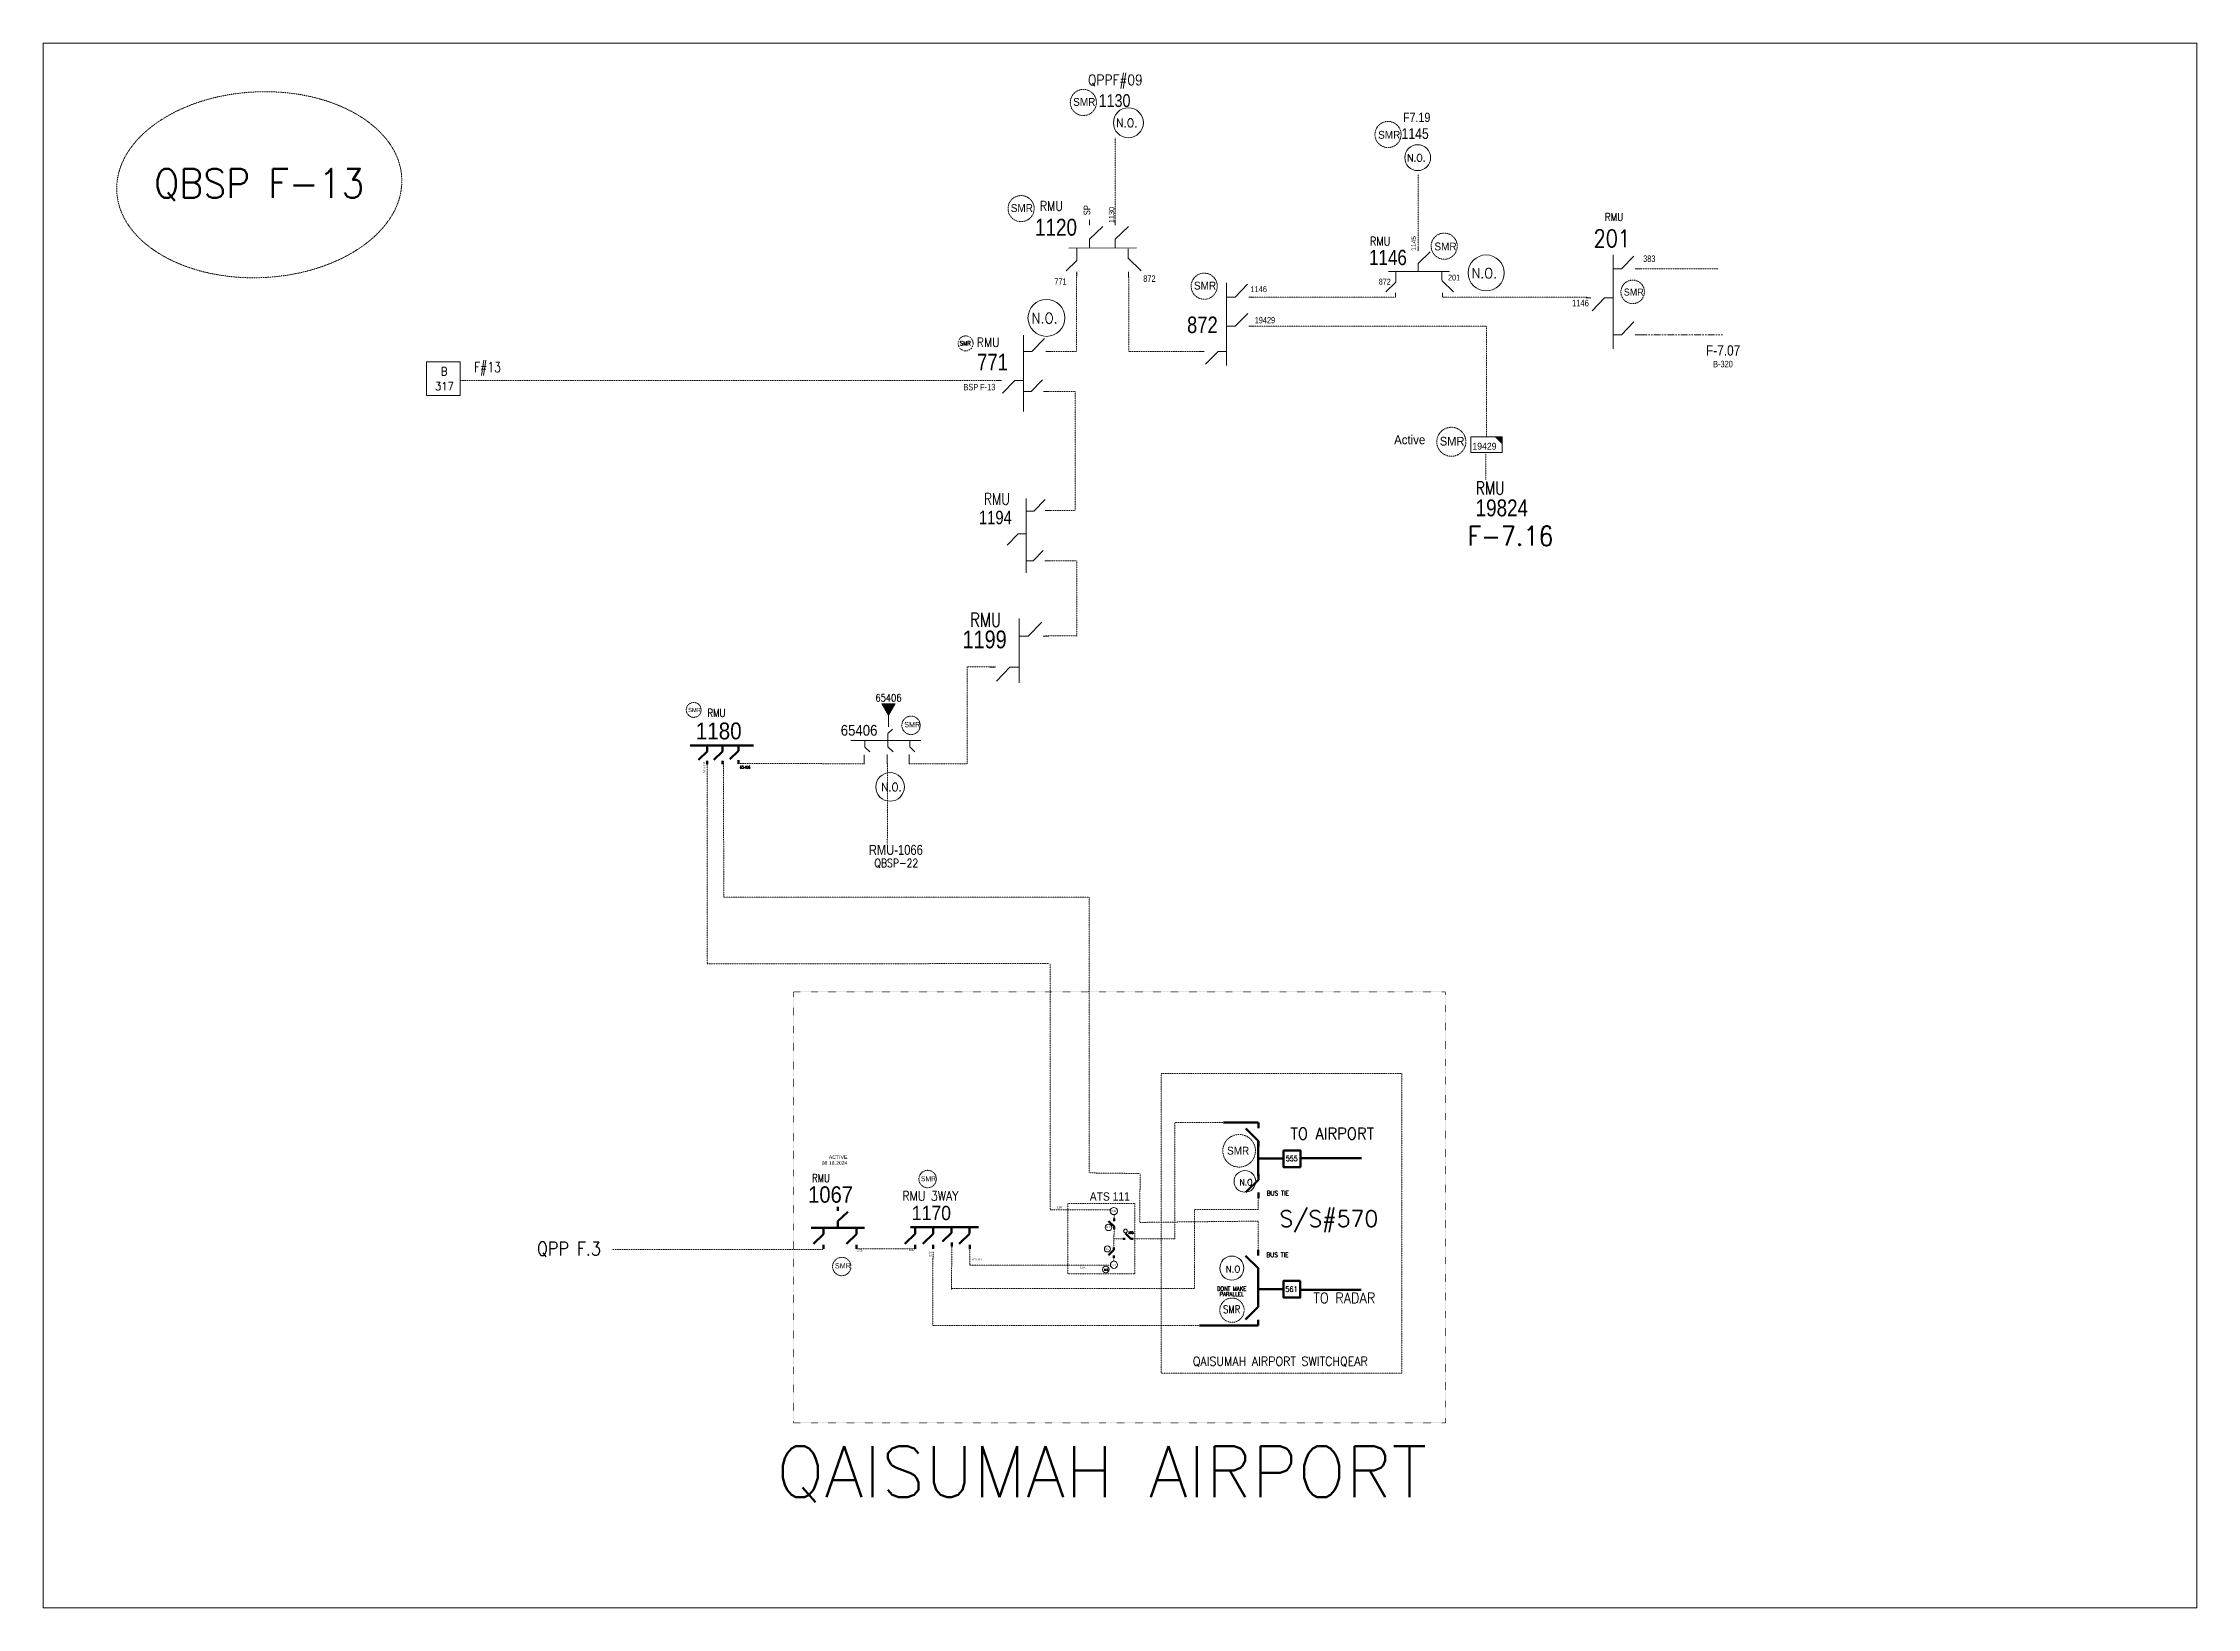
# Model space of a CAD drawing. Header units: metres. Extents: x 65984 to 144644, y -19036 to 23726.
# Drawn here: x 86613 to 88092, y 452 to 1527 of the extents above; entities that cross this region are included whole.
import ezdxf
from ezdxf.enums import TextEntityAlignment as Align

# ---------------------------------------------------------------- set-up
doc = ezdxf.new("R2010")
doc.units = ezdxf.units.M
doc.header["$MEASUREMENT"] = 0
for name, pattern in [('( Phantom )', [2.5, 1.25, -0.25, 0.25, -0.25, 0.25, -0.25]), ('DGN Style 1', [0.6, 0, -0.6]), ('DGN Style 2', [0.023128, 0, -0.023128]), ('DGN Style 3', [0.013877, 0, -0.013877]), ('DGN Style 4', [1.6, 0.8, -0.4, 0, -0.4])]:
    doc.linetypes.add(name, pattern=pattern)
doc.layers.get('0').update_dxf_attribs({"color": 95, "lineweight": 40})
for name, color, linetype, lineweight in [('ABS', 7, 'Continuous', 40), ('d_eos', 111, 'Continuous', 40), ('d_eos no', 121, 'Continuous', 40), ('d_switch', 95, 'Continuous', 40), ('d_tf', 1, 'Continuous', 40), ('d_tf no', 6, 'Continuous', 40), ('d_ug cable', 95, 'Continuous', 40), ('d_ug main line', 95, 'Continuous', 40), ('d_unit sub', 7, 'Continuous', 40), ('EARTH FAULT INDICATOR', 95, 'Continuous', 40), ('fedr no', 95, 'Continuous', 40), ('GRID STATION  04', 7, 'Continuous', 40), ('Level 37', 7, 'Continuous', 0), ('O H MAIN FEEDER', 4, 'Continuous', 100), ('SW N O', 114, 'Continuous', 30)]:
    doc.layers.add(name, color=color, linetype=linetype, lineweight=lineweight)
doc.styles.add('NASKHF', font='naskhf.shx', dxfattribs={"height": 8})
doc.styles.get("Standard").update_dxf_attribs({"font": 'txt.shx'})
doc.styles.add('Style-Arial', font='arial.ttf')
doc.styles.add('Style-ENGINEERING', font='ENGINEERING.shx')
doc.styles.add('Style-msdefault', font='msdefault.shx')
doc.styles.add('Style-simplex', font='simplex.shx')
doc.styles.add('Style-STANDARD', font='STANDARD.shx')

msp = doc.modelspace()

# ---------------------------------------------------------------- texts
at = {"color": 55, "linetype": 'Continuous', "lineweight": 13, "style": 'Style-simplex', "width": 0.857143}
msp.add_text('QPP F.3', height=9.35, dxfattribs=at).set_placement((86973.9, 698.4), align=Align.MIDDLE_CENTER)
at = {"color": 4, "insert": (87165.3, 756), "char_height": 2.422, "attachment_point": 9}
msp.add_mtext('\\FENGINEERING;\\H1x;\\W1.09375;ACTIVE\\P08.18.2024', dxfattribs=at)
at = {"layer": 'd_eos no', "color": 2, "linetype": 'Continuous', "lineweight": 13, "ltscale": 0.611929, "style": 'Style-msdefault', "width": 0.833333}
msp.add_text('1130', height=8.82, dxfattribs=at).set_placement((87337.9, 1482.7))
at = {"layer": 'd_eos no', "color": 2, "linetype": 'Continuous', "lineweight": 13, "ltscale": 0.729, "style": 'Style-msdefault', "width": 0.833333}
msp.add_text('1120', height=11.62, dxfattribs=at).set_placement((87294.2, 1394.3))
at = {"layer": 'd_eos no', "color": 7, "linetype": 'Continuous', "lineweight": 13, "ltscale": 0.570474, "style": 'Style-Arial', "width": 0.88}
msp.add_text('1130', height=3.75, rotation=90, dxfattribs=at).set_placement((87344.9, 1414.1), align=Align.TOP_RIGHT)
at = {"layer": 'd_eos no', "color": 2, "linetype": 'Continuous', "lineweight": 13, "ltscale": 0.6561, "style": 'Style-msdefault', "width": 0.833333}
msp.add_text('1146', height=10.46, dxfattribs=at).set_placement((87523.7, 1374.1))
at = {"layer": 'd_eos no', "color": 2, "linetype": 'Continuous', "lineweight": 13, "ltscale": 0.81, "style": 'Style-msdefault', "width": 0.833333}
for s, p in [('872', (87419.7, 1327.4)), ('771', (87275.5, 1301.8))]:
    msp.add_text(s, height=11.34, dxfattribs=at).set_placement(p, align=Align.RIGHT)
at = {"layer": 'd_eos no', "color": 7, "linetype": 'Continuous', "lineweight": 13, "ltscale": 0.6561, "style": 'Style-msdefault', "width": 0.833333}
msp.add_text('1194', height=9.18, dxfattribs=at).set_placement((87278.3, 1196.1), align=Align.RIGHT)
at = {"layer": 'd_eos no', "color": 7, "linetype": 'Continuous', "lineweight": 13, "ltscale": 0.729, "style": 'Style-msdefault', "width": 0.833333}
msp.add_text('19824', height=11.62, dxfattribs=at).set_placement((87596.9, 1201.5))
at = {"layer": 'd_eos no', "color": 7, "linetype": 'Continuous', "lineweight": 13, "ltscale": 0.8748, "style": 'Style-msdefault', "width": 0.833333}
msp.add_text('1199', height=12.24, dxfattribs=at).set_placement((87274.7, 1110.8), align=Align.RIGHT)
at = {"layer": 'd_eos no', "color": 2, "linetype": 'Continuous', "lineweight": 13, "ltscale": 1.142227, "style": 'Style-Arial', "width": 0.88}
msp.add_text('1180', height=11.52, dxfattribs=at).set_placement((87061.1, 1059.8), align=Align.TOP_LEFT)
at = {"layer": 'd_eos no', "color": 2, "linetype": 'Continuous', "lineweight": 140, "ltscale": 0.852264, "style": 'Style-Arial', "width": 0.88}
msp.add_text('65406', height=7.38, rotation=0.0075, dxfattribs=at).set_placement((87160.7, 1050.8))
at = {"layer": 'd_eos no', "color": 2, "linetype": 'Continuous', "lineweight": 13, "ltscale": 1.042091, "style": 'Style-Arial', "width": 0.88}
msp.add_text('1067', height=11.26, dxfattribs=at).set_placement((87138.3, 741.2), align=Align.TOP_LEFT)
at = {"layer": 'd_eos no', "color": 2, "linetype": 'Continuous', "lineweight": 13, "ltscale": 0.976263, "style": 'Style-Arial', "width": 0.88}
msp.add_text('1170', height=9.85, dxfattribs=at).set_placement((87209.5, 727.8), align=Align.TOP_LEFT)
at = {"layer": 'd_eos no', "color": 7, "linetype": 'Continuous', "lineweight": 140, "ltscale": 0.675247, "style": 'Style-Arial', "width": 0.88}
msp.add_text('ATS 111', height=5.75, dxfattribs=at).set_placement((87331.8, 737.1), align=Align.TOP_LEFT)
at = {"layer": 'd_eos no', "color": 3, "linetype": 'Continuous', "lineweight": 13, "style": 'Style-Arial', "width": 0.88}
for s, height, p in [('N.C', 1.12, (87343.3, 712.5)), ('C.B', 1.33, (87346.7, 723.5)), ('N.C', 0.649, (87355.4, 710.2)), ('N.C', 0.995, (87342.7, 697.7)), ('C.B', 1.33, (87346.8, 686.6))]:
    msp.add_text(s, height=height, rotation=0.0075, dxfattribs=at).set_placement(p)
at = {"layer": 'd_eos no', "color": 7, "linetype": 'Continuous', "lineweight": 13, "ltscale": 0.870202, "insert": (87180, 968.8), "char_height": 6.888, "width": 37.491, "attachment_point": 7, "style": 'NASKHF'}
msp.add_mtext('\\Fmsdefault;\\H1x;\\W0.833333;RMU-1066', dxfattribs=at)
at = {"layer": 'd_switch', "color": 55, "linetype": 'Continuous', "lineweight": 13, "style": 'Style-msdefault', "width": 0.857143}
msp.add_text('F-7.07', height=7.1, dxfattribs=at).set_placement((87778.7, 1319), align=Align.TOP_RIGHT)
at = {"layer": 'd_switch', "color": 7, "linetype": 'Continuous', "lineweight": 30, "ltscale": 0.478833, "style": 'Style-ENGINEERING', "width": 0.857143}
for s, p in [('1180', (87309.4, 727.4)), ('1170', (87171.8, 697.6)), ('1067', (87207.7, 698)), ('ATS 111', (87251.1, 691.5)), ('1170', (87325.2, 686.1))]:
    msp.add_text(s, height=1.22, dxfattribs=at).set_placement(p, align=Align.TOP_LEFT)
at = {"layer": 'd_tf no', "color": 1, "linetype": 'Continuous', "lineweight": 40, "style": 'Style-msdefault', "width": 0.945946}
for height, p in [(5.42, (87320.4, 1488.9)), (5.42, (87529.9, 1466.3)), (5.42, (87277.5, 1416)), (5.42, (87568.6, 1389.6)), (5.42, (87403.4, 1362.7)), (4.87, (87698.7, 1358)), (6.02, (87572.3, 1256.1)), (2.89, (87055.8, 1069.9)), (3.6, (87204.3, 1060.2)), (5.43, (87426.1, 768.4)), (3.38, (87215.8, 748.1)), (3.6, (87156.7, 688.4))]:
    msp.add_text('SMR', height=height, dxfattribs=at).set_placement(p, align=Align.TOP_LEFT)
at = {"layer": 'd_tf no', "color": 1, "linetype": 'Continuous', "lineweight": 13, "ltscale": 0.9, "style": 'Style-simplex', "width": 0.909091}
msp.add_text('SMR', height=3, dxfattribs=at).set_placement((87246.2, 1320.4), align=Align.MIDDLE_CENTER)
at = {"layer": 'd_tf no', "color": 2, "linetype": 'Continuous', "lineweight": 13, "style": 'Style-msdefault', "width": 0.947368}
msp.add_text('19429', height=4.69, dxfattribs=at).set_placement((87594.7, 1252), align=Align.TOP_LEFT)
at = {"layer": 'd_tf no', "color": 7, "linetype": 'Continuous', "lineweight": 13, "ltscale": 1.08, "style": 'Style-STANDARD', "width": 0.909091}
msp.add_text('65406', height=5.07, dxfattribs=at).set_placement((87193.5, 1076.8), align=Align.MIDDLE_CENTER)
at = {"layer": 'd_tf no', "color": 7, "linetype": 'Continuous', "lineweight": 13, "style": 'Style-msdefault', "width": 0.945946}
for s, p in [('ATS-111', (87066.2, 1024.9)), ('570', (87221.6, 693))]:
    msp.add_text(s, height=1.52, rotation=90, dxfattribs=at).set_placement(p, align=Align.TOP_LEFT)
at = {"layer": 'd_tf no', "color": 7, "linetype": 'Continuous', "lineweight": 13, "ltscale": 0.622219, "style": 'Style-STANDARD', "width": 0.909091}
msp.add_text('65406', height=1.85, dxfattribs=at).set_placement((87095, 1029.1), align=Align.MIDDLE_CENTER)
at = {"layer": 'd_tf no', "color": 121, "linetype": 'Continuous', "lineweight": 40, "insert": (87540.9, 1257.2), "char_height": 6.211, "attachment_point": 1, "style": 'NASKHF'}
msp.add_mtext('\\Fmsdefault;\\H1x;\\W0.945946;Active\\P', dxfattribs=at)
at = {"layer": 'd_ug cable', "color": 2, "linetype": 'DGN Style 3', "lineweight": 13, "style": 'Style-simplex'}
msp.add_text('S/S#570', height=11.07, dxfattribs=at).set_placement((87496, 719), align=Align.MIDDLE_CENTER)
at = {"layer": 'fedr no', "color": 55, "linetype": 'Continuous', "lineweight": 13, "style": 'Style-STANDARD', "width": 0.909091}
msp.add_text('QBSP-22', height=5.65, dxfattribs=at).set_placement((87198.9, 963.3), align=Align.MIDDLE_CENTER)
at = {"layer": 'fedr no', "color": 6, "linetype": 'Continuous', "lineweight": 40, "insert": (86761.2, 1429.3), "char_height": 20.11, "attachment_point": 5, "style": 'Style-STANDARD'}
msp.add_mtext('QBSP F-13', dxfattribs=at)
at = {"layer": 'fedr no', "color": 55, "linetype": 'Continuous', "lineweight": 13, "insert": (87620.9, 1188), "char_height": 13.28, "attachment_point": 5, "style": 'Style-STANDARD'}
msp.add_mtext('F-7.16', dxfattribs=at)
at = {"layer": 'GRID STATION  04', "color": 3, "linetype": 'Continuous', "lineweight": 13, "ltscale": 0.81, "style": 'Style-STANDARD'}
for s, p in [('B', (86888.2, 1301.1)), ('317', (86888.4, 1290.9))]:
    msp.add_text(s, height=5.55, dxfattribs=at).set_placement(p, align=Align.MIDDLE_CENTER)
at = {"layer": 'GRID STATION  04', "color": 3, "linetype": 'Continuous', "lineweight": 13, "ltscale": 0.81, "style": 'Style-STANDARD', "width": 0.866667}
msp.add_text('F#13', height=6.94, dxfattribs=at).set_placement((86918, 1304), align=Align.MIDDLE_CENTER)
at = {"layer": 'GRID STATION  04', "color": 121, "linetype": 'Continuous', "lineweight": 40, "ltscale": 1.629023, "style": 'Style-STANDARD'}
msp.add_text('TO AIRPORT', height=8.12, dxfattribs=at).set_placement((87498.4, 777.4), align=Align.MIDDLE_CENTER)
at = {"layer": 'GRID STATION  04', "color": 121, "linetype": 'Continuous', "lineweight": 40, "ltscale": 1.08, "style": 'Style-STANDARD'}
for s, height, p in [('555', 3.5, (87470.6, 760.3)), ('BUS TIE', 3.2, (87461, 736.5)), ('BUS TIE', 3.2, (87460.8, 694.1))]:
    msp.add_text(s, height=height, dxfattribs=at).set_placement(p, align=Align.MIDDLE_CENTER)
at = {"layer": 'GRID STATION  04', "color": 121, "linetype": 'Continuous', "lineweight": 40, "ltscale": 0.679694, "style": 'Style-STANDARD'}
msp.add_text('555', height=1.55, dxfattribs=at).set_placement((87360.1, 709.4), align=Align.MIDDLE_CENTER)
at = {"layer": 'GRID STATION  04', "color": 2, "linetype": 'Continuous', "lineweight": 40, "ltscale": 1.08, "style": 'Style-STANDARD'}
msp.add_text('561', height=3.69, dxfattribs=at).set_placement((87470.4, 670.5), align=Align.MIDDLE_CENTER)
at = {"layer": 'GRID STATION  04', "color": 121, "linetype": 'Continuous', "lineweight": 40, "ltscale": 1.473324, "style": 'Style-STANDARD'}
msp.add_text('TO RADAR', height=7.13, dxfattribs=at).set_placement((87506.7, 664.5), align=Align.MIDDLE_CENTER)
at = {"layer": 'GRID STATION  04', "color": 121, "linetype": 'Continuous', "lineweight": 40, "ltscale": 1.248949, "style": 'Style-STANDARD'}
msp.add_text('QAISUMAH AIRPORT SWITCHQEAR', height=6.112, dxfattribs=at).set_placement((87462.7, 621), align=Align.MIDDLE_CENTER)
at = {"layer": 'GRID STATION  04', "color": 121, "linetype": 'Continuous', "lineweight": 13, "ltscale": 1.459474, "style": 'Style-simplex'}
msp.add_text('QAISUMAH AIRPORT ', height=35.123, dxfattribs=at).set_placement((87351.9, 545.2), align=Align.MIDDLE_CENTER)
at = {"layer": 'GRID STATION  04', "color": 1, "linetype": 'Continuous', "lineweight": 40, "ltscale": 0.972, "insert": (87429.3, 669), "char_height": 2.88, "attachment_point": 5, "line_spacing_factor": 0.8, "style": 'Style-STANDARD'}
msp.add_mtext('DONT MAKE \\PPARALLEL', dxfattribs=at)
at = {"layer": 'Level 37', "color": 55, "linetype": 'Continuous', "lineweight": 13, "ltscale": 0.729, "style": 'Style-simplex', "width": 0.857143}
msp.add_text('QPPF#09', height=7.16, dxfattribs=at).set_placement((87349.4, 1501.3), align=Align.MIDDLE_CENTER)
at = {"layer": 'Level 37', "color": 2, "linetype": 'Continuous', "lineweight": 13, "ltscale": 0.729, "style": 'Style-simplex', "width": 0.854701}
msp.add_text('RMU', height=6.45, dxfattribs=at).set_placement((87305.4, 1414.7), align=Align.MIDDLE_CENTER)
at = {"layer": 'Level 37', "color": 7, "linetype": 'Continuous', "lineweight": 13, "ltscale": 0.729, "style": 'Style-msdefault', "width": 0.857143}
msp.add_text('SP', height=4.52, rotation=89.9921, dxfattribs=at).set_placement((87327.6, 1415.3), align=Align.TOP_RIGHT)
at = {"layer": 'Level 37', "color": 2, "linetype": 'Continuous', "lineweight": 13, "ltscale": 0.59049, "style": 'Style-simplex', "width": 0.854701}
msp.add_text('RMU', height=5.22, dxfattribs=at).set_placement((87692, 1407.1), align=Align.MIDDLE_CENTER)
at = {"layer": 'Level 37', "color": 2, "linetype": 'Continuous', "lineweight": 13, "ltscale": 0.6561, "style": 'Style-simplex', "width": 0.854701}
msp.add_text('RMU', height=5.8, dxfattribs=at).set_placement((87531.3, 1390.5), align=Align.MIDDLE_CENTER)
at = {"layer": 'Level 37', "color": 7, "linetype": 'Continuous', "lineweight": 13, "ltscale": 0.67923, "style": 'Style-msdefault', "width": 0.857143}
msp.add_text('1145', height=3.34, rotation=90, dxfattribs=at).set_placement((87556, 1383.9))
at = {"layer": 'Level 37', "color": 2, "linetype": 'Continuous', "lineweight": 13, "ltscale": 0.81}
for s, height, style, width, p in [('201', 11.83, 'Style-STANDARD', 0.909091, (87690.5, 1392.4)), ('RMU', 6.29, 'Style-simplex', 0.854701, (87262, 1321))]:
    msp.add_text(s, height=height, dxfattribs=dict(at, style=style, width=width)).set_placement(p, align=Align.MIDDLE_CENTER)
at = {"layer": 'Level 37', "color": 7, "linetype": 'Continuous', "lineweight": 13, "ltscale": 0.81, "style": 'Style-msdefault', "width": 0.857143}
for s, p in [('383', (87712, 1376.3)), ('B-320', (87760.1, 1303.9))]:
    msp.add_text(s, height=4.41, dxfattribs=at).set_placement(p)
for s, p in [('771', (87315.9, 1365)), ('872', (87377, 1367)), ('BSP F-13', (87266.9, 1292.5))]:
    msp.add_text(s, height=4.41, dxfattribs=at).set_placement(p, align=Align.TOP_RIGHT)
at = {"layer": 'Level 37', "color": 7, "linetype": 'Continuous', "lineweight": 13, "ltscale": 0.729, "style": 'Style-msdefault', "width": 0.857143}
for s, p in [('872', (87538.6, 1364.7)), ('201', (87586.2, 1367.5))]:
    msp.add_text(s, height=3.97, dxfattribs=at).set_placement(p, align=Align.TOP_RIGHT)
at = {"layer": 'Level 37', "color": 7, "linetype": 'Continuous', "lineweight": 13, "ltscale": 0.710379, "style": 'Style-msdefault', "width": 0.857143}
msp.add_text('1146', height=4.1, dxfattribs=at).set_placement((87453.5, 1359.6), align=Align.TOP_RIGHT)
at = {"layer": 'Level 37', "color": 7, "linetype": 'Continuous', "lineweight": 13, "ltscale": 0.773838, "style": 'Style-msdefault', "width": 0.857143}
msp.add_text('1146', height=4.53, dxfattribs=at).set_placement((87674.7, 1350.3), align=Align.TOP_RIGHT)
at = {"layer": 'Level 37', "color": 7, "linetype": 'Continuous', "lineweight": 13, "ltscale": 0.81, "style": 'Style-msdefault', "width": 0.857143}
msp.add_text('19429', height=4.41, dxfattribs=at).set_placement((87445.1, 1338.5), align=Align.TOP_LEFT)
at = {"layer": 'Level 37', "color": 2, "linetype": 'Continuous', "lineweight": 13, "ltscale": 0.993045, "style": 'Style-STANDARD', "width": 0.854701}
msp.add_text('RMU', height=5.51, dxfattribs=at).set_placement((87075.3, 1066.4), align=Align.MIDDLE_CENTER)
at = {"layer": 'Level 37', "color": 2, "linetype": 'Continuous', "lineweight": 13, "ltscale": 1.044333, "style": 'Style-STANDARD', "width": 0.854701}
msp.add_text('RMU', height=5.4, dxfattribs=at).set_placement((87147.1, 746.8), align=Align.MIDDLE_CENTER)
at = {"layer": 'Level 37', "color": 2, "linetype": 'Continuous', "lineweight": 13, "ltscale": 1.161863, "style": 'Style-simplex', "width": 0.854701}
msp.add_text('RMU 3WAY', height=6.45, dxfattribs=at).set_placement((87222.3, 734.6), align=Align.MIDDLE_CENTER)
at = {"layer": 'Level 37', "color": 2, "linetype": 'Continuous', "lineweight": 13, "ltscale": 0.964966, "style": 'Style-STANDARD', "width": 0.854701}
msp.add_text('SMR', height=5.4, dxfattribs=at).set_placement((87429.3, 656.7), align=Align.MIDDLE_CENTER)
at = {"layer": 'Level 37', "color": 2, "linetype": 'Continuous', "lineweight": 13, "ltscale": 1.00669, "insert": (87564.7, 1468.1), "char_height": 7.329, "attachment_point": 3, "rotation": 359.9921, "style": 'NASKHF'}
msp.add_mtext('\\Fmsdefault;\\H1x;\\W0.857143;1145', dxfattribs=at)
at = {"layer": 'Level 37', "color": 55, "linetype": 'Continuous', "lineweight": 13, "ltscale": 0.909024, "insert": (87565.8, 1478.8), "char_height": 6.42, "attachment_point": 3, "rotation": 359.9921, "style": 'NASKHF'}
msp.add_mtext('\\Fmsdefault;\\H1x;\\W0.857143;F7.19', dxfattribs=at)
at = {"layer": 'Level 37', "color": 7, "linetype": 'Continuous', "lineweight": 13, "ltscale": 0.820171, "insert": (87268, 1213.4), "char_height": 7.981, "width": 30.662, "attachment_point": 5, "line_spacing_factor": 0.6, "style": 'Style-STANDARD'}
msp.add_mtext('\\H1x;\\W0.854701;RMU', dxfattribs=at)
at = {"layer": 'Level 37', "color": 7, "linetype": 'Continuous', "lineweight": 13, "ltscale": 0.911301, "insert": (87606.9, 1220.9), "char_height": 8.867, "width": 34.069, "attachment_point": 5, "line_spacing_factor": 0.6, "style": 'Style-STANDARD'}
msp.add_mtext('\\H1x;\\W0.854701;RMU', dxfattribs=at)
at = {"layer": 'Level 37', "color": 7, "linetype": 'Continuous', "lineweight": 13, "ltscale": 0.984205, "insert": (87260.2, 1130.4), "char_height": 9.577, "width": 36.795, "attachment_point": 5, "line_spacing_factor": 0.6, "style": 'Style-STANDARD'}
msp.add_mtext('\\H1x;\\W0.854701;RMU', dxfattribs=at)

# ---------------------------------------------------------------- blocks, each defined once
blk = doc.blocks.new('*U1234')
at = {"layer": 'd_eos', "color": 2, "linetype": 'Continuous', "lineweight": 13, "ltscale": 1.345817}
for p, q in [((0, 16.2), (0, -16.2)), ((4.7, 8.4), (11.5, 15.4)), ((0, 8.4), (4.7, 8.4)), ((12.1, 8.4), (14.9, 8.4)), ((-12.1, -7.4), (-14.9, -7.4)), ((-4.6, -7.4), (-11.4, -14.4)), ((0, -7.4), (-4.6, -7.4))]:
    blk.add_line(p, q, dxfattribs=at)
blk = doc.blocks.new('*U3511')
at = {"layer": 'd_unit sub', "color": 2, "linetype": 'Continuous', "lineweight": 13}
for p, q in [((-9.2, 4.6), (9.2, 4.6)), ((-9.2, -4.6), (-9.2, 4.6)), ((9.2, 0.7), (5.3, 4.6)), ((6, 4.6), (9.2, 4.6)), ((9.2, 4.6), (9.2, 1.4)), ((9.2, 4.6), (9.2, -4.6)), ((9.2, -4.6), (-9.2, -4.6))]:
    blk.add_line(p, q, dxfattribs=at)
at = {"layer": 'd_unit sub', "color": 2, "linetype": 'Continuous', "lineweight": 13, "flags": 128}
blk.add_lwpolyline([(9.2, 0.7), (9.2, 4.6), (5.3, 4.6)], close=True, dxfattribs=at)
at = {"layer": 'd_unit sub', "color": 2, "linetype": 'Continuous', "lineweight": 13}
blk.add_solid([(9.2, 0.7), (9.2, 4.6), (5.3, 4.6)], dxfattribs=at)
blk = doc.blocks.new('*U3812')
at = {"layer": 'SW N O', "color": 3, "lineweight": 13, "ltscale": 0.426762, "extrusion": (0, 0, -1)}
blk.add_circle((0, 0), 16.8, dxfattribs=at)
at = {"layer": 'SW N O', "color": 3, "lineweight": 13, "extrusion": (0, 0, -1), "style": 'Style-STANDARD'}
blk.add_text('N.O.', height=9.6, dxfattribs=at).set_placement((-1.7, -0.2), align=Align.MIDDLE_CENTER)
blk = doc.blocks.new('*U4117')
at = {"layer": 'SW N O', "color": 3, "lineweight": 13, "ltscale": 0.426762, "extrusion": (0, 0, -1)}
blk.add_circle((0, 0), 16.8, dxfattribs=at)
at = {"layer": 'SW N O', "color": 3, "lineweight": 13, "extrusion": (0, 0, -1), "style": 'Style-STANDARD'}
blk.add_text('N.O.', height=9.6, dxfattribs=at).set_placement((-1.7, -0.2), align=Align.MIDDLE_CENTER)
blk = doc.blocks.new('*U4205')
at = {"layer": 'SW N O', "color": 3, "lineweight": 13, "ltscale": 0.426762, "extrusion": (0, 0, -1)}
blk.add_circle((0, 0), 16.8, dxfattribs=at)
at = {"layer": 'SW N O', "color": 3, "lineweight": 13, "extrusion": (0, 0, -1), "style": 'Style-STANDARD'}
blk.add_text('N.O.', height=9.6, dxfattribs=at).set_placement((-1.7, -0.2), align=Align.MIDDLE_CENTER)
blk = doc.blocks.new('*U4287')
at = {"layer": 'SW N O', "color": 3, "lineweight": 13, "ltscale": 0.426762, "extrusion": (0, 0, -1)}
blk.add_circle((0, 0), 16.8, dxfattribs=at)
at = {"layer": 'SW N O', "color": 3, "lineweight": 13, "extrusion": (0, 0, -1), "style": 'Style-STANDARD'}
blk.add_text('N.O.', height=9.6, dxfattribs=at).set_placement((-1.7, -0.2), align=Align.MIDDLE_CENTER)
blk = doc.blocks.new('*U4289')
at = {"layer": 'd_eos', "color": 7, "linetype": 'Continuous', "lineweight": 13, "ltscale": 0.868456}
for p, q in [((0, 16.2), (0, -16.2)), ((4.7, 8.4), (11.5, 15.4)), ((0, 8.4), (4.7, 8.4)), ((12.1, 8.4), (14.9, 8.4)), ((-12.1, -7.4), (-14.9, -7.4)), ((-4.6, -7.4), (-11.4, -14.4)), ((0, -7.4), (-4.6, -7.4))]:
    blk.add_line(p, q, dxfattribs=at)
blk = doc.blocks.new('*U4290')
at = {"layer": 'ABS', "color": 7, "linetype": 'Continuous', "lineweight": 211, "ltscale": 0.127884}
for p, q in [((-8.3, 8.2), (-15.7, 8.2)), ((-8.3, 8.2), (7.9, -8.1)), ((15.7, 8.2), (8.3, 8.2))]:
    blk.add_line(p, q, dxfattribs=at)
blk = doc.blocks.new('*U4291')
at = {"layer": 'GRID STATION  04', "color": 121, "linetype": 'Continuous', "lineweight": 211, "ltscale": 0.460903}
for p, q in [((-8.3, 8.2), (-15.7, 8.2)), ((-8.3, 8.2), (7.9, -8.1)), ((15.7, 8.2), (8.3, 8.2))]:
    blk.add_line(p, q, dxfattribs=at)
blk = doc.blocks.new('*U4292')
at = {"layer": 'ABS', "color": 2, "linetype": 'Continuous', "lineweight": 211, "ltscale": 0.127884}
for p, q in [((-8.3, 8.2), (-15.7, 8.2)), ((-8.3, 8.2), (7.9, -8.1)), ((15.7, 8.2), (8.3, 8.2))]:
    blk.add_line(p, q, dxfattribs=at)
blk = doc.blocks.new('*U4293')
at = {"layer": 'GRID STATION  04', "color": 2, "linetype": 'Continuous', "lineweight": 211, "ltscale": 0.460903}
for p, q in [((-8.3, 8.2), (-15.7, 8.2)), ((-8.3, 8.2), (7.9, -8.1)), ((15.7, 8.2), (8.3, 8.2))]:
    blk.add_line(p, q, dxfattribs=at)
blk = doc.blocks.new('*U4294')
at = {"layer": 'd_eos', "color": 2, "linetype": 'Continuous', "lineweight": 211, "ltscale": 0.620468}
for p, q in [((-13.2, 12.1), (-13.2, 14.9)), ((-13.2, 4.6), (-6.2, 11.4)), ((-13.2, 0), (-13.2, 4.6)), ((10.1, 12.1), (10.1, 14.9)), ((10.1, 4.6), (17.1, 11.4)), ((10.1, 0), (10.1, 4.6)), ((-18.8, 0), (18.8, 0)), ((-0.1, -4.7), (-7.1, -11.4)), ((-0.1, 0), (-0.1, -4.7)), ((-0.1, -12.1), (-0.1, -14.9))]:
    blk.add_line(p, q, dxfattribs=at)
blk = doc.blocks.new('*U4295')
at = {"layer": 'SW N O', "color": 3, "lineweight": 13, "ltscale": 0.426762, "extrusion": (0, 0, -1)}
blk.add_circle((0, 0), 16.8, dxfattribs=at)
at = {"layer": 'SW N O', "color": 3, "lineweight": 13, "extrusion": (0, 0, -1), "insert": (1.7, 1.4), "char_height": 9.6, "attachment_point": 5, "text_direction": (1, 0, 0), "line_spacing_factor": 0.6, "style": 'Style-STANDARD'}
blk.add_mtext('N.O', dxfattribs=at)
blk = doc.blocks.new('TRANS_2_2')
at = {"color": 0, "linetype": 'Continuous', "lineweight": -2, "ltscale": 500, "flags": 128}
blk.add_lwpolyline([(8668600, 4991700), (8668600, -5008300), (9500, -8300)], close=True, dxfattribs=at)
at = {"color": 0, "linetype": 'Continuous', "lineweight": -2, "ltscale": 500}
blk.add_solid([(8668600, 4991700), (8668600, -5008300), (9500, -8300)], dxfattribs=at)
blk = doc.blocks.new('*U4093')
at = {"layer": 'SW N O', "color": 3, "lineweight": 13, "ltscale": 0.426762}
blk.add_circle((0, 0), 16.8, dxfattribs=at)
at = {"layer": 'SW N O', "color": 3, "lineweight": 13, "style": 'Style-STANDARD'}
blk.add_text('N.O.', height=9.6, dxfattribs=at).set_placement((1.7, -0.2), align=Align.MIDDLE_CENTER)
blk = doc.blocks.new('*U4246')
at = {"layer": 'd_eos', "color": 2, "linetype": 'Continuous', "lineweight": 13, "ltscale": 0.964019}
for p, q in [((-7.7, 12.7), (-13.2, 12.7)), ((0.7, 20.6), (0.7, -20.6)), ((-3.2, 12.4), (-6.1, 9.4)), ((0.3, 12.4), (-3.1, 12.4)), ((-7.5, -0.9), (-13.1, -0.9)), ((-3.1, -1.2), (-6, -4.3)), ((0.4, -1.2), (-3, -1.2)), ((1, -1.2), (4.6, -1.2)), ((4.7, -1.2), (7.3, -4)), ((8.8, -1.7), (13.2, -1.7)), ((-7.5, -13.9), (-13.1, -13.9)), ((-3.1, -14.2), (-6, -17.2)), ((0.4, -14.2), (-3, -14.2))]:
    blk.add_line(p, q, dxfattribs=at)
blk = doc.blocks.new('*U4330')
at = {"layer": 'ABS', "color": 7, "linetype": 'Continuous', "lineweight": 211, "ltscale": 0.07946}
for p, q in [((-8.3, 8.2), (-15.7, 8.2)), ((-8.3, 8.2), (7.9, -8.1)), ((15.7, 8.2), (8.3, 8.2))]:
    blk.add_line(p, q, dxfattribs=at)
blk = doc.blocks.new('*U4331')
at = {"layer": 'GRID STATION  04', "color": 121, "linetype": 'Continuous', "lineweight": 211, "ltscale": 0.286802}
for p, q in [((-8.3, 8.2), (-15.7, 8.2)), ((-8.3, 8.2), (7.9, -8.1)), ((15.7, 8.2), (8.3, 8.2))]:
    blk.add_line(p, q, dxfattribs=at)
blk = doc.blocks.new('*U4332')
at = {"layer": 'SW N O', "color": 3, "lineweight": 13, "ltscale": 0.426762, "extrusion": (0, 0, -1)}
blk.add_circle((0, 0), 16.8, dxfattribs=at)
at = {"layer": 'SW N O', "color": 3, "lineweight": 13, "extrusion": (0, 0, -1), "insert": (2, 1), "char_height": 9.6, "attachment_point": 5, "text_direction": (1, 0, 0), "line_spacing_factor": 0.6, "style": 'Style-STANDARD'}
blk.add_mtext('N.O', dxfattribs=at)

# ---------------------------------------------------------------- linework, layer by layer
at = {"color": 30, "linetype": 'Continuous', "lineweight": 13, "ltscale": 0.460903}
msp.add_line((87193.5, 1064.7), (87193.5, 1057), dxfattribs=at)
at = {"color": 3, "linetype": 'DGN Style 3', "lineweight": 13, "flags": 128}
for points in [[(87604.3, 1256.2), (87604.3, 1332.1), (87444.7, 1332.1)], [(87603.9, 1226.6), (87603.9, 1226.6), (87603.8, 1244.5)]]:
    msp.add_lwpolyline(points, dxfattribs=at)
at = {"color": 7, "linetype": 'DGN Style 2', "lineweight": 13, "flags": 128}
msp.add_lwpolyline([(87380.9, 818.6), (87546.1, 818.6), (87546.1, 612.8), (87380.9, 612.8)], close=True, dxfattribs=at)
at = {"layer": 'd_eos', "color": 2, "linetype": 'Continuous', "lineweight": 13, "ltscale": 0.824397}
for p, q in [((87331.7, 1401.5), (87331.7, 1405.2)), ((87331.7, 1391.9), (87340.7, 1400.7)), ((87331.7, 1385.9), (87331.7, 1391.9)), ((87349.3, 1401.5), (87349.3, 1405.2)), ((87349.3, 1391.9), (87358.4, 1400.7)), ((87349.3, 1385.9), (87349.3, 1391.9)), ((87317.5, 1385.8), (87363.9, 1385.9)), ((87358, 1379), (87367, 1370.2)), ((87358.1, 1385.3), (87358.1, 1379.3)), ((87358.5, 1369.5), (87358.5, 1365.8))]:
    msp.add_line(p, q, dxfattribs=at)
at = {"layer": 'd_eos', "color": 2, "linetype": 'Continuous', "lineweight": 13, "ltscale": 0.667762}
for p, q in [((87322.8, 1377.3), (87315.5, 1370.2)), ((87322.8, 1377.3), (87322.9, 1385.8)), ((87322.8, 1369.5), (87322.8, 1366.5))]:
    msp.add_line(p, q, dxfattribs=at)
at = {"layer": 'd_eos', "color": 2, "linetype": 'Continuous', "lineweight": 13, "ltscale": 0.741957}
for p, q in [((87557.5, 1383.9), (87557.5, 1387.2)), ((87557.5, 1375.2), (87565.6, 1383.1)), ((87537.1, 1369.7), (87578.9, 1369.8)), ((87557.5, 1369.8), (87557.5, 1375.2)), ((87573.6, 1363.6), (87581.7, 1355.7)), ((87573.7, 1369.3), (87573.7, 1363.9)), ((87574.1, 1355.1), (87574.1, 1352.1))]:
    msp.add_line(p, q, dxfattribs=at)
at = {"layer": 'd_eos', "color": 2, "linetype": 'Continuous', "lineweight": 13, "ltscale": 0.804126}
for p, q in [((87691.3, 1381.2), (87691.3, 1316.6)), ((87697.2, 1371.5), (87705.7, 1380.3)), ((87425.8, 1305.1), (87425.8, 1362)), ((87691.3, 1371.5), (87697.2, 1371.5)), ((87706.6, 1371.5), (87710.1, 1371.5)), ((87425.8, 1352.1), (87431.6, 1352.1)), ((87431.6, 1352.1), (87440.2, 1360.9)), ((87441, 1352.1), (87444.5, 1352.1)), ((87676.1, 1351.5), (87672.5, 1351.5)), ((87685.5, 1351.5), (87676.9, 1342.7)), ((87691.3, 1351.5), (87685.5, 1351.5)), ((87425.9, 1332.1), (87431.8, 1332.1)), ((87431.8, 1332.1), (87440.3, 1340.9)), ((87441.1, 1332.1), (87444.7, 1332.1)), ((87697.2, 1326.2), (87705.7, 1335.1)), ((87691.3, 1326.2), (87697.2, 1326.2)), ((87706.6, 1326.2), (87710.1, 1326.2)), ((87410.5, 1314.8), (87407, 1314.8)), ((87419.9, 1314.8), (87411.3, 1306)), ((87425.8, 1314.8), (87419.9, 1314.8))]:
    msp.add_line(p, q, dxfattribs=at)
at = {"layer": 'd_eos', "color": 2, "linetype": 'Continuous', "lineweight": 13, "ltscale": 0.600986}
for p, q in [((87541.9, 1362.1), (87535.3, 1355.7)), ((87542, 1362.1), (87542, 1369.7)), ((87541.9, 1355.1), (87541.9, 1352.1))]:
    msp.add_line(p, q, dxfattribs=at)
at = {"layer": 'd_eos', "color": 2, "linetype": 'Continuous', "lineweight": 13, "ltscale": 0.723713}
for p, q in [((87286.2, 1273.4), (87286.2, 1324.6)), ((87291.6, 1287.3), (87299.3, 1295.3)), ((87286.3, 1287.3), (87291.6, 1287.3)), ((87300.1, 1287.3), (87303.3, 1287.3)), ((87304.5, 1205.6), (87301.2, 1205.6))]:
    msp.add_line(p, q, dxfattribs=at)
at = {"layer": 'd_eos', "color": 7, "linetype": 'Continuous', "lineweight": 13, "ltscale": 0.723713}
for p, q in [((87288.1, 1213.8), (87288.1, 1162.6)), ((87288.1, 1205), (87293.4, 1205)), ((87293.4, 1205), (87301.1, 1213)), ((87282.7, 1189.5), (87275, 1181.6)), ((87288, 1189.5), (87282.7, 1189.5))]:
    msp.add_line(p, q, dxfattribs=at)
at = {"layer": 'd_eos', "color": 7, "linetype": 'Continuous', "lineweight": 13, "ltscale": 0.651342}
for p, q in [((87288.1, 1171), (87292.8, 1171)), ((87292.8, 1171), (87299.7, 1178.1))]:
    msp.add_line(p, q, dxfattribs=at)
at = {"layer": 'd_eos', "color": 2, "linetype": 'Continuous', "lineweight": 13, "ltscale": 0.651342}
msp.add_line((87301, 1170.9), (87303.8, 1170.9), dxfattribs=at)
at = {"layer": 'd_eos', "color": 2, "linetype": 'Continuous', "lineweight": 211, "ltscale": 0.547252}
for p, q in [((87057.2, 1044), (87100.7, 1044)), ((87068.9, 1040), (87062.9, 1034.2)), ((87068.9, 1044), (87068.9, 1040)), ((87079.5, 1040), (87073.4, 1034.2)), ((87079.5, 1044), (87079.5, 1040)), ((87084.4, 1034.6), (87090.4, 1040.4)), ((87090.4, 1040.4), (87090.4, 1043.9)), ((87068.9, 1033.6), (87068.9, 1031.2)), ((87079.5, 1033.6), (87079.5, 1031.2)), ((87090.5, 1031.5), (87090.5, 1033.9))]:
    msp.add_line(p, q, dxfattribs=at)
at = {"layer": 'd_eos', "color": 2, "linetype": 'Continuous', "lineweight": 211, "ltscale": 0.640285}
for p, q in [((87208.7, 713.2), (87255.3, 713.2)), ((87211.8, 713.2), (87211.8, 708.5)), ((87224.1, 713.2), (87224.1, 708.5)), ((87249.1, 708.7), (87249.1, 712.7)), ((87211.8, 708.5), (87204.7, 701.7)), ((87211.8, 701), (87211.8, 698.2)), ((87224.1, 708.5), (87217.1, 701.7)), ((87224.1, 701), (87224.1, 698.2)), ((87242.1, 701.8), (87249.1, 708.6)), ((87249.3, 698.2), (87249.3, 701))]:
    msp.add_line(p, q, dxfattribs=at)
at = {"layer": 'd_eos', "color": 2, "linetype": 'Continuous', "lineweight": 211, "ltscale": 0.576257}
for p, q in [((87236.9, 709.3), (87236.9, 713)), ((87230.5, 703.2), (87236.8, 709.3)), ((87237, 699.9), (87237, 702.5))]:
    msp.add_line(p, q, dxfattribs=at)
at = {"layer": 'd_ug cable', "color": 3, "linetype": 'DGN Style 3', "lineweight": 13}
msp.add_line((87557.4, 1385.3), (87557.5, 1436.3), dxfattribs=at)
at = {"layer": 'd_ug cable', "color": 30, "linetype": 'DGN Style 3', "lineweight": 13}
for p, q in [((87068.9, 1031.7), (87068.9, 894.1)), ((87080.2, 1033.2), (87080.3, 939.8)), ((87176.8, 1031.5), (87090.5, 1031.7)), ((87192.8, 1031.6), (87192.7, 976.1)), ((87247.3, 1031.4), (87207.8, 1031.5)), ((87080.3, 939.8), (87330.8, 939.9)), ((87331.3, 939.8), (87331.4, 750.4)), ((87303.9, 894.2), (87068.9, 894.1)), ((87304.5, 894.1), (87304.6, 725)), ((87390.3, 785.1), (87390.3, 705.2)), ((87424.5, 785.1), (87390.3, 785.1)), ((87332.1, 750.4), (87366.1, 750)), ((87366.1, 716.5), (87366.4, 750.1)), ((87348.3, 699.2), (87348.5, 711.8)), ((87348.5, 719), (87348.5, 721.7)), ((87447.6, 717.3), (87366.1, 716.4)), ((87447.6, 717.3), (87447.4, 697.4)), ((87348.4, 705.2), (87354.5, 705.2)), ((87361.8, 705.2), (87390.3, 705.2))]:
    msp.add_line(p, q, dxfattribs=at)
at = {"layer": 'd_ug cable', "color": 220, "linetype": 'DGN Style 3', "lineweight": 13}
for p, q in [((87403.7, 725.3), (87447.6, 725.3)), ((87447.6, 725.3), (87447.6, 734.5)), ((87304.6, 725), (87346, 725)), ((87403.7, 670.9), (87403.7, 725)), ((87003.4, 697.8), (87148.6, 697.8)), ((87171.6, 698.2), (87211.8, 698.2)), ((87224.1, 696.1), (87223.9, 645.5)), ((87237, 699.9), (87236.8, 670.4)), ((87249.3, 698.3), (87249.3, 687.1)), ((87249.3, 687.1), (87345.9, 687.1)), ((87348.3, 692), (87348.3, 689.8)), ((87236.9, 670.9), (87403.7, 670.9)), ((87223.9, 645.5), (87409.2, 645.5))]:
    msp.add_line(p, q, dxfattribs=at)
at = {"layer": 'd_ug cable', "color": 30, "linetype": '( Phantom )', "lineweight": 13, "ltscale": 3.703553, "flags": 128}
msp.add_lwpolyline([(87710.1, 1326.2), (87766.6, 1326.2), (87766.6, 1326.2)], dxfattribs=at)
at = {"layer": 'd_ug cable', "color": 2, "linetype": 'DGN Style 3', "lineweight": 13}
for centre, radius in [((87327.4, 1485.8), 8.97), ((87536.7, 1463.8), 8.97), ((87284.6, 1412.9), 8.97), ((87575.3, 1387.1), 8.97), ((87410.4, 1359.6), 8.97), ((87704.8, 1355.7), 8.08), ((87580.2, 1252.7), 9.97), ((87059.7, 1068.5), 5.12), ((87209, 1057.9), 6.32), ((87434.4, 765.6), 11.2), ((87220.4, 746.2), 5.99), ((87161.4, 686.1), 6.32)]:
    msp.add_circle(centre, radius, dxfattribs=at)
at = {"layer": 'd_ug cable', "color": 2, "linetype": 'DGN Style 4', "lineweight": 13}
msp.add_circle((87246.5, 1320.3), 5.15, dxfattribs=at)
at = {"layer": 'd_ug cable', "color": 3, "linetype": 'Continuous', "lineweight": 0}
for centre, radius in [((87348.3, 724.2), 2.47), ((87344.6, 713), 2.25), ((87356.3, 710.5), 1.29), ((87343.9, 698.2), 2.09), ((87348.4, 687.3), 2.47)]:
    msp.add_circle(centre, radius, dxfattribs=at)
at = {"layer": 'd_ug cable', "color": 1, "linetype": 'DGN Style 3', "lineweight": 13}
msp.add_circle((87429.5, 656.1), 8.35, dxfattribs=at)
at = {"layer": 'd_ug main line', "color": 3, "linetype": 'DGN Style 3', "lineweight": 13}
for p, q in [((87349.2, 1461.5), (87349.2, 1405.6)), ((87322.7, 1314.8), (87322.7, 1368.4)), ((87358.6, 1366.5), (87358.6, 1314.7)), ((87444.5, 1352.1), (87541.9, 1352.1)), ((87305, 1314.8), (87322.7, 1314.8)), ((87358.6, 1314.7), (87408.6, 1314.7)), ((86899.3, 1294.9), (87240.4, 1294.9)), ((87321.8, 1287.3), (87302.3, 1287.3)), ((87321.8, 1205.5), (87321.8, 1287.3)), ((87304.3, 1205.6), (87321.9, 1205.6)), ((87322.9, 1170.9), (87303.3, 1170.9)), ((87323, 1170.9), (87323, 1119.1)), ((87323.2, 1119.3), (87301.6, 1119.3)), ((87267, 1098), (87247.5, 1098)), ((87247.5, 1098), (87247.5, 1031.5))]:
    msp.add_line(p, q, dxfattribs=at)
at = {"layer": 'd_ug main line', "color": 2, "linetype": 'DGN Style 3', "lineweight": 13}
msp.add_line((87240.4, 1294.9), (87267.5, 1294.9), dxfattribs=at)
at = {"layer": 'd_ug main line', "color": 30, "linetype": 'DGN Style 3', "lineweight": 13, "flags": 128}
msp.add_lwpolyline([(87710.1, 1371.5), (87726.1, 1371.5), (87763.6, 1371.5)], dxfattribs=at)
at = {"layer": 'd_ug main line', "color": 3, "linetype": 'DGN Style 3', "lineweight": 13, "flags": 128}
msp.add_lwpolyline([(87574.1, 1352.1), (87673.7, 1352.1), (87673.7, 1351.5)], dxfattribs=at)
at = {"layer": 'd_ug main line', "color": 3, "linetype": 'DGN Style 2', "lineweight": 13, "flags": 128}
msp.add_lwpolyline([(87362.8, 681.1), (87316.7, 681.1), (87316.7, 729.4), (87362.8, 729.4)], close=True, dxfattribs=at)
at = {"layer": 'EARTH FAULT INDICATOR', "color": 1, "linetype": 'DGN Style 1', "lineweight": 0, "flags": 128}
msp.add_lwpolyline([(87128.3, 578.8), (87128.3, 874.7), (87576.3, 874.7), (87576.3, 578.8)], close=True, dxfattribs=at)
at = {"layer": 'fedr no', "color": 82, "linetype": 'DGN Style 3', "lineweight": 13, "true_color": 0x1dc70e}
msp.add_ellipse((86761.2, 1429.3), major_axis=(97.9, 4.5), ratio=0.651175, dxfattribs=at)
at = {"layer": 'GRID STATION  04', "color": 121, "linetype": 'Continuous', "lineweight": 211, "ltscale": 0.460903}
for p, q in [((87447.6, 785), (87423.6, 785)), ((87447.6, 772.2), (87447.6, 748.2)), ((87476.6, 760.5), (87518.4, 760.5)), ((87476.4, 670.1), (87518.3, 670.1)), ((87447.4, 645.6), (87407.1, 645.6))]:
    msp.add_line(p, q, dxfattribs=at)
at = {"layer": 'GRID STATION  04', "color": 2, "linetype": 'Continuous', "lineweight": 211, "ltscale": 0.460903}
msp.add_line((87447.4, 658.4), (87447.4, 682.4), dxfattribs=at)
at = {"layer": 'GRID STATION  04', "color": 3, "linetype": 'Continuous', "lineweight": 13, "ltscale": 0.741885, "flags": 128}
msp.add_lwpolyline([(86876.2, 1307.7), (86899.3, 1307.7), (86899.3, 1284.6), (86876.2, 1284.6)], close=True, dxfattribs=at)
at = {"layer": 'GRID STATION  04', "color": 121, "linetype": 'Continuous', "lineweight": 211, "ltscale": 0.460903, "flags": 128}
msp.add_lwpolyline([(87447.6, 760.2), (87465.2, 760.2)], dxfattribs=at)
at = {"layer": 'GRID STATION  04', "color": 121, "linetype": 'Continuous', "lineweight": 140, "ltscale": 0.460903, "flags": 128}
msp.add_lwpolyline([(87476.6, 754.3), (87465, 754.3), (87465, 765.8), (87476.6, 765.8)], close=True, dxfattribs=at)
at = {"layer": 'GRID STATION  04', "color": 2, "linetype": 'Continuous', "lineweight": 211, "ltscale": 0.460903, "flags": 128}
msp.add_lwpolyline([(87447.2, 670.6), (87464.9, 670.6)], dxfattribs=at)
at = {"layer": 'GRID STATION  04', "color": 2, "linetype": 'Continuous', "lineweight": 140, "ltscale": 0.460903, "flags": 128}
msp.add_lwpolyline([(87476.4, 676.3), (87464.9, 676.3), (87464.9, 664.8), (87476.4, 664.8)], close=True, dxfattribs=at)
at = {"layer": 'O H MAIN FEEDER', "color": 140, "lineweight": 13, "ltscale": 0.498271, "flags": 128}
msp.add_lwpolyline([(86612.7, 1526.6), (88092.5, 1526.6), (88092.5, 451.6), (86612.7, 451.6)], close=True, dxfattribs=at)

# ---------------------------------------------------------------- block references
at = {"layer": 'ABS', "color": 7, "linetype": 'Continuous', "lineweight": 211, "ltscale": 0.127884, "xscale": 0.5291999999999999, "yscale": 0.5291999999999999, "zscale": 0.5291999999999999, "rotation": 269.9999999999999}
msp.add_blockref('*U4290', (87443.3, 741.3), dxfattribs=at)
at = {"layer": 'ABS', "color": 7, "linetype": 'Continuous', "lineweight": 211, "ltscale": 0.07946, "xscale": 0.2286208571589271, "yscale": 0.2286208571589271, "zscale": 0.2286208571589271}
for p, rotation in [((87346.5, 695.6), 269.9999999999999), ((87358.1, 707), 179.9999999999999)]:
    msp.add_blockref('*U4330', p, dxfattribs=dict(at, rotation=rotation))
at = {"layer": 'ABS', "color": 2, "linetype": 'Continuous', "lineweight": 211, "ltscale": 0.127884, "extrusion": (0, 0, -1), "xscale": 0.5291999999999999, "yscale": 0.5291999999999999, "zscale": 0.5291999999999999, "rotation": 89.99999999999997}
msp.add_blockref('*U4292', (-87443.1, 689.3), dxfattribs=at)
at = {"layer": 'd_eos', "color": 2, "linetype": 'Continuous', "lineweight": 13, "ltscale": 0.804126, "xscale": 1.259712, "yscale": 1.259712, "zscale": 1.259712, "rotation": 180}
msp.add_blockref('*U1234', (87286.3, 1305.5), dxfattribs=at)
at = {"layer": 'd_eos', "color": 7, "linetype": 'Continuous', "lineweight": 13, "ltscale": 0.868456, "xscale": 1.36048896, "yscale": 1.36048896, "zscale": 1.36048896, "rotation": 180}
msp.add_blockref('*U4289', (87283.3, 1109.2), dxfattribs=at)
at = {"layer": 'd_eos', "color": 2, "linetype": 'Continuous', "lineweight": 13, "ltscale": 1.249369, "xscale": 1.166399999999999, "yscale": 1.166399999999999, "zscale": 1.166399999999999, "rotation": 90}
msp.add_blockref('*U4246', (87191.6, 1046.7), dxfattribs=at)
at = {"layer": 'd_eos', "color": 2, "linetype": 'Continuous', "lineweight": 211, "ltscale": 0.620468, "xscale": 0.9719999999999996, "yscale": 0.9719999999999996, "zscale": 0.9719999999999996, "rotation": 180}
msp.add_blockref('*U4294', (87158.7, 712.7), dxfattribs=at)
at = {"layer": 'd_tf', "color": 7, "linetype": 'Continuous', "lineweight": 13, "ltscale": 0.460903, "xscale": 9.218064959781931e-07, "yscale": 9.218064959781931e-07, "zscale": 9.218064959781931e-07, "rotation": 89.99999999999999}
msp.add_blockref('TRANS_2_2', (87193.5, 1064.7), dxfattribs=at)
at = {"layer": 'd_unit sub', "color": 2, "linetype": 'Continuous', "lineweight": 13, "xscale": 1.172791872, "yscale": 1.172791872, "zscale": 1.172791872}
msp.add_blockref('*U3511', (87604.3, 1250.8), dxfattribs=at)
at = {"layer": 'GRID STATION  04', "color": 121, "linetype": 'Continuous', "lineweight": 211, "ltscale": 0.460903, "extrusion": (0, 0, -1), "xscale": 0.5291999999999999, "yscale": 0.5291999999999999, "zscale": 0.5291999999999999, "rotation": 89.99999999999997}
msp.add_blockref('*U4291', (-87443.3, 776.7), dxfattribs=at)
at = {"layer": 'GRID STATION  04', "color": 121, "linetype": 'Continuous', "lineweight": 211, "ltscale": 0.286802, "extrusion": (0, 0, -1), "xscale": 0.2293505911037342, "yscale": 0.2293505911037342, "zscale": 0.2293505911037342, "rotation": 89.99999999999997}
msp.add_blockref('*U4331', (-87346.6, 715.4), dxfattribs=at)
at = {"layer": 'GRID STATION  04', "color": 2, "linetype": 'Continuous', "lineweight": 211, "ltscale": 0.460903, "xscale": 0.5291999999999999, "yscale": 0.5291999999999999, "zscale": 0.5291999999999999, "rotation": 269.9999999999999}
msp.add_blockref('*U4293', (87443.1, 653.9), dxfattribs=at)
at = {"layer": 'SW N O', "color": 3, "lineweight": 13, "extrusion": (0, 0, -1)}
for name, p, xscale, yscale, zscale in [('*U4205', (-87358.3, 1471.9), 0.6127521814490942, 0.6127521814490942, 0.6127521814490942), ('*U4117', (-87557.1, 1447.9), 0.5296566192840156, 0.5296566192840156, 0.5296566192840156), ('*U3812', (-87604.1, 1368.7), 0.7362848027561691, 0.7362848027561691, 0.7362848027561691), ('*U4287', (-87302, 1337.8), 0.7530006262932307, 0.7530006262932307, 0.7530006262932307)]:
    msp.add_blockref(name, p, dxfattribs=dict(at, xscale=xscale, yscale=yscale, zscale=zscale))
at = {"layer": 'SW N O', "color": 3, "lineweight": 13, "xscale": 0.5866348904588531, "yscale": 0.5866348904588531, "zscale": 0.5866348904588531}
msp.add_blockref('*U4093', (87194.6, 1015.6), dxfattribs=at)
at = {"layer": 'SW N O', "color": 3, "lineweight": 13, "extrusion": (0, 0, -1), "rotation": 180}
for name, p, xscale, yscale, zscale in [('*U4295', (-87438.4, 744.6), 0.4435975725986848, 0.4435975725986848, 0.4435975725986848), ('*U4332', (-87342.8, 684), 0.1327919789163914, 0.1327919789163914, 0.1327919789163914), ('*U4295', (-87429.4, 685), 0.4928861917763164, 0.4928861917763164, 0.4928861917763164)]:
    msp.add_blockref(name, p, dxfattribs=dict(at, xscale=xscale, yscale=yscale, zscale=zscale))

msp.set_redraw_order([(e.dxf.handle, doc.entitydb.next_handle()) for e in msp.query("TEXT MTEXT ATTDEF DIMENSION ARC_DIMENSION")])  # texts and dimensions are drawn at this point

doc.saveas('drawing.dxf')
